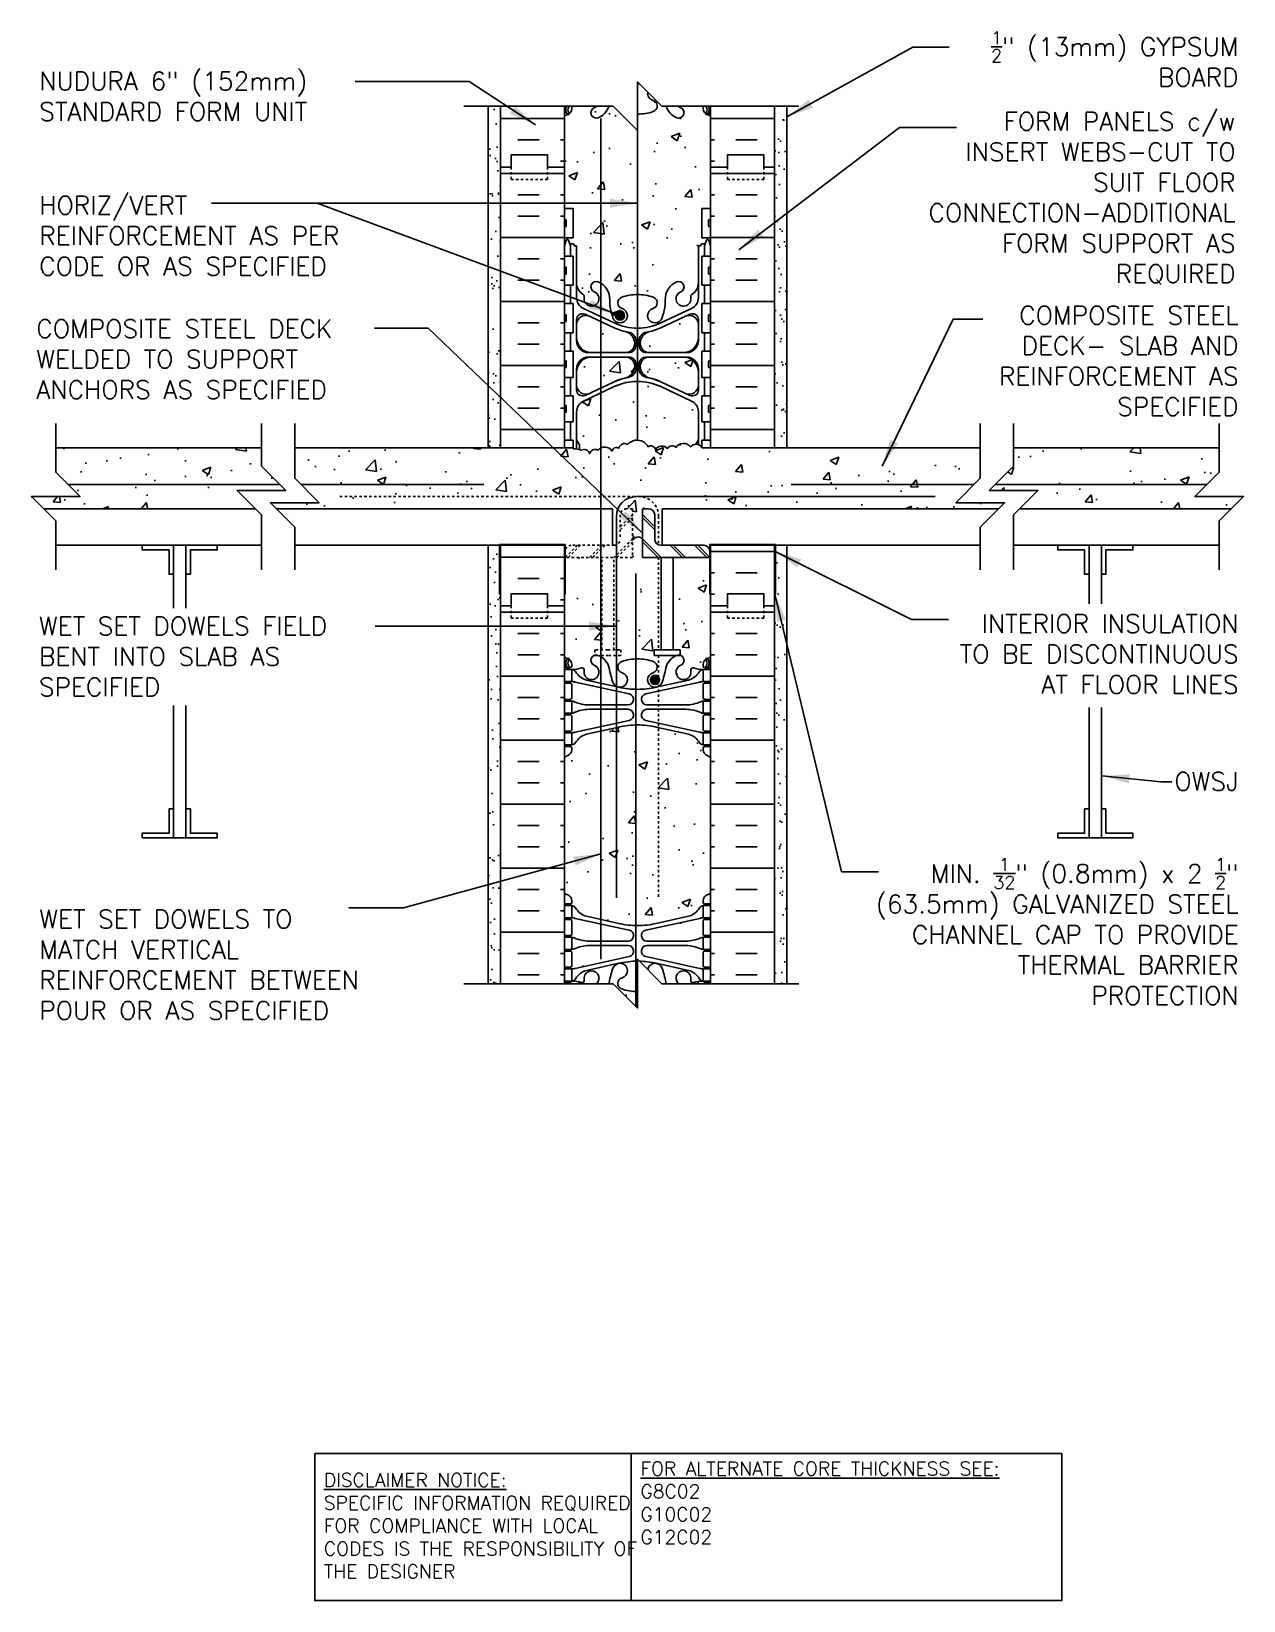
# Model space of a CAD drawing. Header units: inches. Extents: x 91.8 to 141.5, y 83.7 to 148.1.
import ezdxf

# ---------------------------------------------------------------- set-up
doc = ezdxf.new("R2010")
doc.units = ezdxf.units.IN
doc.header["$LTSCALE"] = 0.5
doc.header["$MEASUREMENT"] = 0
doc.linetypes.add('DASHED2', pattern=[0.375, 0.25, -0.125])
doc.linetypes.add('HIDDEN2', pattern=[0.1875, 0.125, -0.0625])
for name, color, linetype in [('HATCH', 12, 'Continuous'), ('line25', 2, 'Continuous'), ('LINE3', 3, 'Continuous'), ('LINE50', 5, 'Continuous'), ('LINE9', 9, 'Continuous'), ('TEXT', 4, 'Continuous'), ('Web_Edge', 9, 'Continuous')]:
    doc.layers.add(name, color=color, linetype=linetype)
doc.styles.add('DIM', font='romans.shx', dxfattribs={"width": 0.7})
doc.styles.add('ROMANS', font='romans.shx', dxfattribs={"height": 0.75})
doc.styles.get("Standard").update_dxf_attribs({"font": 'romans.shx', "height": 0.75})
doc.linetypes.add('STEEL', pattern='A,0.5,-0.2,["X",Standard,S=0.1,R=0,X=-0.1,Y=-0.05],-0.1', length=0.8)
doc.dimstyles.new('ext_12', dxfattribs={"dimscale": 12, "dimtxt": 0.09375, "dimasz": 0.09375, "dimexe": 0.09375, "dimexo": 0.0625, "dimgap": 0.0625, "dimtad": 1, "dimdec": 1, "dimzin": 3, "dimdsep": 46, "dimlunit": 4, "dimtxsty": 'DIM', "dimcen": 0.09, "dimdle": 0.09375, "dimclrt": 4, "dimadec": 0, "dimazin": 0, "dimtfac": 1, "dimtdec": 1, "dimtmove": 2, "dimatfit": 3, "dimfxl": 1, "dimfrac": 2, "dimtolj": 1, "dimtzin": 0, "dimarcsym": 0})
pattern_1 = [(50, (-2.0487, -10.4764), (3.5863, -0.31376), [0.375, -4.125]), (355, (-2.0487, -10.4764), (-0.69376, 3.76096), [0.3, -3.3]), (100.4514, (-1.75, -10.5025), (2.89255, 3.4472), [0.3187, -3.50571]), (46.1842, (-2.0487, -9.4764), (5.3362, -0.8276), [0.5625, -6.1875]), (96.6356, (-1.604, -9.5454), (4.67331, 4.87059), [0.47805, -5.25856]), (351.1842, (-2.049, -9.4764), (4.67331, 4.8706), [0.45, -4.95]), (21, (-1.5487, -9.7264), (2.984535, -2.013094), [0.375, -4.125]), (326, (-1.5487, -9.7264), (1.21658, 3.62575), [0.3, -3.3]), (71.4514, (-1.3, -9.894), (4.20111, 1.61265), [0.3187, -3.50571]), (37.5, (-2.0487, -10.4764), (0.060799, 1.664469), [0, -3.26, 0, -3.35, 0, -3.3125]), (7.5, (-2.0487, -10.4764), (1.315348, 1.972059), [0, -1.91, 0, -3.185, 0, -1.2625]), (327.5, (-3.1637, -10.4764), (2.669112, -0.112774), [0, -1.25, 0, -3.9, 0, -5.175]), (317.5, (-3.6637, -10.4764), (2.91593, 0.500525), [0, -1.625, 0, -2.59, 0, -3.675])]
pattern_2 = [(37.5, (-2.0487, -10.4764), (-0.0314967, 0.963412), [0, -0.76, 0, -0.85, 0, -0.8125]), (7.5, (-2.0487, -10.4764), (0.884888, 1.411073), [0, -0.41, 0, -0.685, 0, -0.2625]), (327.5, (-2.6637, -10.4764), (1.557071, 0.0028295), [0, -0.25, 0, -0.9, 0, -1.175]), (317.5, (-2.6637, -10.4764), (1.503063, 0.438838), [0, -0.125, 0, -0.59, 0, -0.675])]

msp = doc.modelspace()

# ---------------------------------------------------------------- texts
at = {"layer": 'TEXT', "char_height": 0.75, "style": 'ROMANS'}
for s, insert, width, attachment_point in [('\\A1;{\\H0.7x;\\S1/2;}" (13mm) GYPSUM BOARD', (141.316, 146.978), 12.19083, 6), ('NUDURA 6" (152mm) STANDARD FORM UNIT', (92.113, 145.442), 14.63878, 4), ('FORM PANELS c/w INSERT WEBS-CUT TO SUIT FLOOR CONNECTION-ADDITIONAL FORM SUPPORT AS REQUIRED', (141.193, 141.256), 14.34197, 6), ('HORIZ/VERT REINFORCEMENT AS PER CODE OR AS SPECIFIED', (92.113, 139.724), 14.5082, 4), ('\\A1;COMPOSITE STEEL DECK- SLAB AND REINFORCEMENT AS SPECIFIED', (141.316, 134.587), 13.90931, 6), ('\\A1;COMPOSITE STEEL DECK WELDED TO SUPPORT ANCHORS AS SPECIFIED', (91.991, 134.659), 13.90931, 4), ('WET SET DOWELS FIELD BENT INTO SLAB AS SPECIFIED', (92.099, 124.086), 13.80847, 1), ('\\A1;INTERIOR INSULATION TO BE DISCONTINUOUS AT FLOOR LINES', (141.316, 122.561), 13.00001, 6), ('\\A1;OWSJ', (141.316, 117.335), 12.22718, 6), ('\\A1;MIN. {\\H0.7x;\\S1/32;}" (0.8mm) x 2 {\\H0.7x;\\S1/2;}" (63.5mm) GALVANIZED STEEL CHANNEL CAP TO PROVIDE THERMAL BARRIER PROTECTION  ', (141.316, 111.18), 16.71576, 6), ('WET SET DOWELS TO MATCH VERTICAL REINFORCEMENT BETWEEN POUR OR AS SPECIFIED', (92.113, 109.811), 14.34197, 4)]:
    msp.add_mtext(s, dxfattribs=dict(at, insert=insert, width=width, attachment_point=attachment_point))
at = {"layer": 'TEXT', "char_height": 0.5625, "attachment_point": 4}
for s, insert, width in [('{\\LDISCLAIMER NOTICE:}\\PSPECIFIC INFORMATION REQUIRED FOR COMPLIANCE WITH LOCAL CODES IS THE RESPONSIBILITY OF THE DESIGNER', (103.783, 86.797), 14.00235), ('{\\LFOR ALTERNATE CORE THICKNESS SEE:\\P}G8C02\\PG10C02\\PG12C02', (116.775, 87.737), 23.33295)]:
    msp.add_mtext(s, dxfattribs=dict(at, insert=insert, width=width))

# ---------------------------------------------------------------- hatches: boundary and pattern name
at = {"layer": 'HATCH'}
h = msp.add_hatch(dxfattribs=at)
h.set_pattern_fill('AR-CONC', color=256, scale=0.5)
h.paths.add_polyline_path([(117.422, 119.565, 0.057795), (116.653, 119.654, 0.057795), (115.885, 119.565), (114.563, 119.274, 0.196323), (114.114, 118.928, -0.188973), (113.958, 118.833), (113.853, 118.833), (113.853, 118.763), (113.901, 118.763, -0.414214), (113.963, 118.701), (113.963, 118.633, -0.317837), (113.797, 118.398, 0.082415), (113.653, 118.318), (113.653, 112.756, 0.082415), (113.797, 112.677, -0.317837), (113.963, 112.441), (113.963, 112.373, -0.414214), (113.901, 112.311), (113.853, 112.311), (113.853, 112.241), (113.958, 112.241, -0.188973), (114.114, 112.146, 0.196323), (114.563, 111.8), (115.885, 111.509, 0.057795), (116.653, 111.42, 0.057795), (117.422, 111.509), (118.743, 111.8, 0.196323), (119.193, 112.146, -0.188973), (119.348, 112.241), (119.453, 112.241), (119.453, 112.311), (119.406, 112.311, -0.414214), (119.343, 112.373), (119.343, 112.441, -0.317837), (119.51, 112.677, 0.082415), (119.653, 112.756), (119.653, 118.318, 0.082415), (119.51, 118.398, -0.317837), (119.343, 118.633), (119.343, 118.701, -0.414214), (119.406, 118.763), (119.453, 118.763), (119.453, 118.833), (119.348, 118.833, -0.188973), (119.193, 118.928, 0.196323), (118.743, 119.274)])
h.paths.add_polyline_path([(117.647, 109.702, 0.223253), (117.447, 109.867), (117.428, 109.871, 0.421243), (117.071, 109.62), (117.653, 109.037), (117.827, 109.037, -0.017704), (117.813, 109.088, 0.053157)])
h.paths.add_polyline_path([(115.879, 109.871), (115.86, 109.867, 0.223253), (115.659, 109.702, 0.053157), (115.494, 109.088, -0.017704), (115.48, 109.037), (115.653, 109.037), (116.653, 108.037), (116.653, 108.712, -0.082755), (116.005, 108.82, -0.735593), (116.018, 109.278, 0.955472)])
h.paths.add_polyline_path([(114.472, 109.189, -0.601435), (114.352, 109.084, 0.10046), (113.958, 109.141), (113.853, 109.141), (113.853, 109.071), (113.901, 109.071, -0.280582), (113.956, 109.037), (114.978, 109.037, 1.731684)])
h.paths.add_polyline_path([(117.521, 126.522), (116.858, 126.522), (116.858, 127.272, 0.520567), (116.504, 127.272, 0.071688), (116.449, 127.331), (116.449, 126.522), (115.685, 126.522), (115.685, 122.73), (115.963, 122.73), (115.963, 122.503), (115.435, 122.503), (115.166, 122.503), (115.055, 122.503, -0.24062), (115.494, 121.986, 0.053157), (115.659, 121.372, 1.553132), (116.018, 121.796, -0.735593), (116.005, 122.254, -0.082755), (116.653, 122.363, -0.082755), (117.302, 122.254, -0.735593), (117.289, 121.796, 1.125354), (117.521, 121.237), (117.521, 122.503), (117.344, 122.503), (117.344, 122.73), (117.521, 122.73)])
h.paths.add_polyline_path([(119.653, 125.022), (119.622, 125.022), (119.622, 126.522), (118.122, 126.522), (118.122, 122.73), (118.401, 122.73), (118.401, 122.515, -0.72044), (118.425, 122.098, 2.182095), (118.835, 121.886, -0.601435), (118.955, 121.99, 0.10046), (119.348, 121.933), (119.453, 121.933), (119.453, 122.003), (119.406, 122.003, -0.414214), (119.343, 122.066), (119.343, 122.133, -0.249069), (119.453, 122.34), (119.453, 122.382), (119.543, 122.382, 0.064398), (119.653, 122.448)])
h.paths.add_polyline_path([(115.185, 126.522), (113.685, 126.522), (113.685, 125.022), (113.653, 125.022), (113.653, 124.537), (113.653, 122.448, 0.064398), (113.763, 122.382), (113.853, 122.382), (113.853, 122.34, -0.249069), (113.963, 122.133), (113.963, 122.066, -0.414214), (113.901, 122.003), (113.853, 122.003), (113.853, 121.933), (113.958, 121.933, 0.10046), (114.352, 121.99, -0.601435), (114.472, 121.886, 2.182095), (114.882, 122.098, -0.72044), (114.906, 122.515), (114.906, 122.73), (115.185, 122.73)])
h.paths.add_polyline_path([(118.252, 122.503), (118.141, 122.503), (117.872, 122.503), (117.521, 122.503), (117.521, 121.237, 0.155679), (117.647, 121.372, 0.053157), (117.813, 121.986, -0.24062)])
h.paths.add_polyline_path([(130.716, 129.772), (130.716, 131.022), (119.288, 131.022), (119.288, 131.037, 0.513851), (118.828, 131.059, 0.520567), (118.229, 131.038, 0.520567), (117.884, 130.989, 0.520567), (117.394, 130.946, 0.520567), (117.09, 131.067, 0.132818), (116.904, 131.262, 0.362673), (116.25, 131.162, 0.520567), (115.888, 131.006, 0.520567), (115.607, 130.885, 0.520567), (115.034, 130.925, 0.520567), (114.692, 130.778, 0.520567), (114.333, 130.921, 0.135519), (114.018, 130.98), (114.018, 131.022), (102.591, 131.022), (102.591, 129.772), (103.591, 128.772), (101.591, 128.772), (101.841, 128.522), (115.634, 128.522), (115.634, 127.022), (115.699, 127.022, 0.414214), (115.949, 127.272), (115.949, 128.272, -0.414214), (116.199, 128.522), (116.449, 128.522), (116.449, 127.331, -0.071688), (116.504, 127.272, -0.520567), (116.858, 127.272), (116.858, 128.522), (117.108, 128.522, -0.414214), (117.358, 128.272), (117.358, 127.272, 0.414214), (117.608, 127.022), (117.672, 127.022), (117.672, 128.522), (131.466, 128.522), (131.716, 128.772), (129.716, 128.772)])
h.paths.add_polyline_path([(141.519, 129.022), (139.519, 129.022), (140.019, 129.522), (131.329, 129.519), (131.081, 129.272), (133.081, 129.272), (132.331, 128.522), (141.019, 128.522)])
h.paths.add_polyline_path([(140.519, 131.022), (132.081, 131.022), (132.081, 130.272), (131.329, 129.519), (140.019, 129.522), (140.519, 130.022)])
h.paths.add_polyline_path([(101.226, 130.272), (101.226, 131.022), (92.788, 131.022), (92.788, 130.022), (93.288, 129.522), (101.978, 129.519)])
h.paths.add_polyline_path([(100.226, 129.272), (102.226, 129.272), (101.978, 129.519), (93.288, 129.522), (93.788, 129.022), (91.788, 129.022), (92.288, 128.522), (100.976, 128.522)])
h.paths.add_polyline_path([(119.153, 132.49, 0.291097), (118.865, 132.943), (117.607, 133.532, 0.093369), (116.8, 133.739, 0.016332), (116.653, 133.744, 0.109869), (115.7, 133.532), (114.441, 132.943, 0.291097), (114.153, 132.49), (114.153, 131.349), (114.273, 131.149), (114.273, 131.037), (114.273, 130.946, -0.026985), (114.333, 130.921, -0.520567), (114.692, 130.778, -0.520567), (115.034, 130.925, -0.520567), (115.607, 130.885, -0.520567), (115.888, 131.006, -0.520567), (116.25, 131.162, -0.362673), (116.904, 131.262, -0.132818), (117.09, 131.067, -0.520567), (117.394, 130.946, -0.520567), (117.884, 130.989, -0.520567), (118.229, 131.038, -0.520567), (118.828, 131.059, -0.223247), (119.044, 131.167), (119.153, 131.349)])
h.paths.add_polyline_path([(116.538, 134.374, 0.413582), (116.163, 134.748), (114.778, 134.748, 0.414214), (114.153, 134.123), (114.153, 133.597, 0.549071), (114.687, 133.257), (115.7, 133.731, -0.053094), (116.15, 133.886, 0.350119)])
h.paths.add_polyline_path([(116.15, 135.791, -0.053094), (115.7, 135.946), (114.687, 136.42, 0.549071), (114.153, 136.08), (114.153, 135.553, 0.414214), (114.778, 134.928), (116.163, 134.928, 0.085652), (116.289, 134.95, 0.316711), (116.538, 135.302, 0.350119)])
h.paths.add_polyline_path([(119.153, 135.553), (119.153, 136.08, 0.549071), (118.619, 136.42), (117.607, 135.946, -0.053094), (117.157, 135.791, 0.350119), (116.768, 135.302, 0.413582), (117.143, 134.928), (118.528, 134.928, 0.414214)])
h.paths.add_polyline_path([(119.153, 134.123, 0.414214), (118.528, 134.748), (117.143, 134.748, 0.413582), (116.768, 134.374, 0.350119), (117.157, 133.886, -0.053094), (117.607, 133.731), (118.619, 133.257, 0.549071), (119.153, 133.597)])
h.paths.add_polyline_path([(119.153, 139.308), (119.253, 139.308), (119.253, 139.338, -0.414214), (119.303, 139.388), (119.43, 139.388), (119.478, 139.538, -0.6), (119.578, 139.538), (119.653, 139.308), (119.653, 139.642), (119.288, 139.642), (119.288, 140.842), (119.653, 140.842), (119.653, 142.537), (119.653, 145.037), (117.653, 145.037), (116.653, 146.037), (116.653, 144.037), (115.653, 145.037), (113.653, 145.037), (113.653, 142.537), (113.653, 140.842), (114.018, 140.842), (114.018, 139.642), (113.653, 139.642), (113.653, 139.308), (113.728, 139.538, -0.6), (113.828, 139.538), (113.877, 139.388), (114.003, 139.388, -0.414214), (114.053, 139.338), (114.053, 139.308), (114.153, 139.308), (114.153, 137.793, 0.258958), (114.413, 137.326, -0.31131), (114.469, 137.196, 2.127293), (114.882, 137.42, -1), (115.045, 137.829, -0.325306), (115.512, 137.087, 0.10488), (115.684, 136.275, 1.422913), (116.018, 136.742, -0.735593), (116.005, 137.2, -0.082755), (116.653, 137.308, -0.082755), (117.302, 137.2, -0.735593), (117.289, 136.742, 1.422913), (117.623, 136.275, 0.10488), (117.795, 137.087, -0.325306), (118.262, 137.829, -1), (118.425, 137.42, 2.127293), (118.838, 137.196, -0.31131), (118.894, 137.326, 0.258958), (119.153, 137.793)])
h.paths.add_polyline_path([(113.853, 144.692), (113.763, 144.692, -0.017922), (113.797, 144.705, 0.063723), (113.853, 144.734)], flags=16)
h.paths.add_polyline_path([(119.453, 144.692), (119.453, 144.734, 0.063723), (119.51, 144.705, -0.017922), (119.543, 144.692)], flags=16)
h = msp.add_hatch(dxfattribs=at)
h.set_pattern_fill('AR-SAND', color=256, scale=0.5, style=0)
h.paths.add_polyline_path([(111.028, 142.537), (111.028, 145.037), (110.528, 145.037), (110.528, 131.022), (111.028, 131.022)])
h = msp.add_hatch(dxfattribs=at)
h.set_pattern_fill('INSUL', color=256, scale=7, style=0)
h.set_pattern_definition([(0, (-2812.5082, -254.4725), (0, 2.625), []), (0, (-2812.5082, -253.5975), (0, 2.625), [0.875, -0.875]), (0, (-2812.5082, -252.7225), (0, 2.625), [0.875, -0.875])])
h.paths.add_polyline_path([(113.653, 145.037), (111.028, 145.037), (111.028, 142.537), (111.466, 142.537), (111.466, 143.037), (112.966, 143.037), (112.966, 142.537), (113.653, 142.537)])
h = msp.add_hatch(dxfattribs=at)
h.set_pattern_fill('AR-CONC', color=256, scale=0.5, style=0)
h.paths.add_polyline_path([(117.22, 144.67), (116.736, 144.896, 0.549071), (116.202, 144.556), (116.202, 144.03, 0.414214), (116.827, 143.405), (117.22, 143.405)])
h = msp.add_hatch(dxfattribs=at)
h.set_pattern_fill('INSUL', color=256, scale=7, style=0)
h.set_pattern_definition([(180, (3045.815, -254.4725), (0, 2.625), []), (180, (3045.815, -253.5975), (0, 2.625), [0.875, -0.875]), (180, (3045.815, -252.7225), (0, 2.625), [0.875, -0.875])])
h.paths.add_polyline_path([(122.278, 145.037), (119.653, 145.037), (119.653, 142.537), (120.341, 142.537), (120.341, 143.037), (121.841, 143.037), (121.841, 142.537), (122.278, 142.537)])
h = msp.add_hatch(dxfattribs=at)
h.set_pattern_fill('AR-SAND', color=256, scale=0.5, style=0)
h.set_pattern_definition(pattern_2)
h.paths.add_polyline_path([(122.778, 135.712), (122.278, 135.528), (122.278, 131.022), (122.778, 131.037)])
h.paths.add_polyline_path([(122.778, 145.037), (122.278, 145.037), (122.278, 136.037), (122.278, 135.528), (122.778, 135.712)])
h = msp.add_hatch(dxfattribs=at)
h.set_pattern_fill('INSUL', color=256, scale=7, style=0)
h.set_pattern_definition([(0, (-2812.5082, -272.4725), (0, 2.625), []), (0, (-2812.5082, -271.5975), (0, 2.625), [0.875, -0.875]), (0, (-2812.5082, -270.7225), (0, 2.625), [0.875, -0.875])])
h.paths.add_polyline_path([(111.028, 131.022), (113.653, 131.022), (113.653, 142.537), (112.966, 142.537), (112.966, 143.037), (111.466, 143.037), (111.466, 142.537), (111.028, 142.537)])
h.paths.add_polyline_path([(113.653, 127.022), (111.028, 127.022), (111.028, 124.537), (111.466, 124.537), (111.466, 125.037), (112.966, 125.037), (112.966, 124.537), (113.653, 124.537)])
h = msp.add_hatch(dxfattribs=at)
h.set_pattern_fill('INSUL', color=256, scale=7, style=0)
h.set_pattern_definition([(180, (3045.815, -272.4725), (0, 2.625), []), (180, (3045.815, -271.5975), (0, 2.625), [0.875, -0.875]), (180, (3045.815, -270.7225), (0, 2.625), [0.875, -0.875])])
h.paths.add_polyline_path([(119.653, 131.022), (122.278, 131.022), (122.278, 142.537), (121.841, 142.537), (121.841, 143.037), (120.341, 143.037), (120.341, 142.537), (119.653, 142.537)])
h = msp.add_hatch(dxfattribs=at)
h.set_pattern_fill('AR-SAND', color=256, scale=0.5, style=0)
h.paths.add_polyline_path([(111.028, 124.537), (111.028, 125.022), (110.997, 125.022), (110.997, 127.022), (110.528, 127.022), (110.528, 109.037), (111.028, 109.037)])
h = msp.add_hatch(dxfattribs=at)
h.set_pattern_fill('INSUL', color=256, scale=7, style=0)
h.set_pattern_definition([(180, (3045.815, -272.2349), (0, 2.625), []), (180, (3045.815, -271.3599), (0, 2.625), [0.875, -0.875]), (180, (3045.815, -270.4849), (0, 2.625), [0.875, -0.875])])
h.paths.add_polyline_path([(122.278, 127.035), (119.653, 127.035), (119.653, 124.775), (120.341, 124.775), (120.341, 125.275), (121.841, 125.275), (121.841, 124.775), (122.278, 124.775)])
h = msp.add_hatch(dxfattribs=at)
h.set_pattern_fill('AR-SAND', color=256, scale=0.5, style=0)
h.set_pattern_definition(pattern_2)
h.paths.add_polyline_path([(122.778, 127.022), (122.278, 127.022), (122.278, 118.037), (122.278, 109.037), (122.778, 109.037)])
h = msp.add_hatch(dxfattribs=at)
h.set_pattern_fill('INSUL', color=256, scale=7, style=0)
h.set_pattern_definition([(0, (-2812.5082, -290.4725), (0, 2.625), []), (0, (-2812.5082, -289.5975), (0, 2.625), [0.875, -0.875]), (0, (-2812.5082, -288.7225), (0, 2.625), [0.875, -0.875])])
h.paths.add_polyline_path([(111.028, 109.037), (113.653, 109.037), (113.653, 124.537), (112.966, 124.537), (112.966, 125.037), (111.466, 125.037), (111.466, 124.537), (111.028, 124.537)])
h = msp.add_hatch(dxfattribs=at)
h.set_pattern_fill('INSUL', color=256, scale=7, style=0)
h.set_pattern_definition([(180, (3045.815, -290.4725), (0, 2.625), []), (180, (3045.815, -289.5975), (0, 2.625), [0.875, -0.875]), (180, (3045.815, -288.7225), (0, 2.625), [0.875, -0.875])])
h.paths.add_polyline_path([(119.653, 109.037), (122.278, 109.037), (122.278, 124.537), (121.841, 124.537), (121.841, 125.037), (120.341, 125.037), (120.341, 124.537), (119.653, 124.537)])
h = msp.add_hatch(dxfattribs=at)
h.set_pattern_fill('AR-CONC', color=256, scale=0.5, style=0)
h.set_pattern_definition(pattern_1)
h.paths.add_polyline_path([(118.639, 110.781, 0.097844), (119.245, 110.913, -0.134256), (119.357, 110.941), (119.453, 110.941), (119.453, 111.011), (119.406, 111.011, -0.414214), (119.343, 111.073), (119.343, 111.608, -0.414214), (119.406, 111.671), (119.453, 111.671), (119.453, 111.741), (119.348, 111.741, 0.036537), (119.204, 111.717), (117.955, 111.445), (117.955, 110.781)])
h = msp.add_hatch(dxfattribs=at)
h.set_pattern_fill('AR-CONC', color=256, scale=0.5, style=0)
h.set_pattern_definition(pattern_1)
h.paths.add_polyline_path([(114.668, 110.601, 0.097844), (114.062, 110.469, -0.134256), (113.95, 110.441), (113.853, 110.441), (113.853, 110.371), (113.901, 110.371, -0.414214), (113.963, 110.308), (113.963, 109.773, -0.414214), (113.901, 109.711), (113.853, 109.711), (113.853, 109.641), (113.958, 109.641, 0.036537), (114.102, 109.665), (116.314, 110.146, 0.897292), (116.264, 110.601)])
h = msp.add_hatch(dxfattribs=at)
h.set_pattern_fill('AR-CONC', color=256, scale=0.5, style=0)
h.set_pattern_definition(pattern_1)
h.paths.add_polyline_path([(114.978, 109.037, 1.731684), (114.472, 109.189, -0.601435), (114.352, 109.084, 0.10046), (113.958, 109.141), (113.853, 109.141), (113.853, 109.071), (113.901, 109.071, -0.280582), (113.956, 109.037)])
h = msp.add_hatch(dxfattribs=at)
h.set_pattern_fill('AR-CONC', color=256, scale=0.5, style=0)
h.set_pattern_definition(pattern_1)
h.paths.add_polyline_path([(119.35, 109.037, -0.280582), (119.406, 109.071), (119.453, 109.071), (119.453, 109.141), (119.348, 109.141, 0.10046), (118.955, 109.084, -0.601435), (118.835, 109.189, 1.731684), (118.329, 109.037)])
at = {"layer": 'LINE3'}
for points in [[(115.747, 136.449, 1), (116.122, 136.449, 1)], [(117.559, 121.503, 1), (117.184, 121.503, 1)]]:
    msp.add_hatch(color=256, dxfattribs=at).paths.add_polyline_path(points)

# ---------------------------------------------------------------- linework, layer by layer
at = {"layer": 'HATCH', "linetype": 'HIDDEN2'}
for p, q in [((104.444, 129.022), (116.708, 129.022)), ((116.449, 128.286), (115.949, 127.786)), ((115.949, 128.272), (115.949, 127.272)), ((116.449, 128.161), (115.949, 127.661)), ((116.449, 128.522), (116.199, 128.522)), ((116.449, 128.522), (116.449, 126.522)), ((117.521, 128.209), (117.521, 127.038)), ((114.185, 127.022), (113.685, 126.522)), ((114.31, 127.022), (113.81, 126.522)), ((115.699, 127.022), (113.935, 127.022)), ((115.185, 127.022), (114.685, 126.522)), ((115.31, 127.022), (114.81, 126.522)), ((116.449, 127.286), (115.685, 126.522)), ((116.449, 127.161), (115.81, 126.522)), ((113.685, 126.522), (113.685, 126.772)), ((116.449, 126.522), (113.685, 126.522)), ((115.185, 122.73), (115.185, 126.522)), ((115.685, 122.73), (115.685, 126.522)), ((117.521, 126.522), (117.521, 122.73)), ((117.521, 122.503), (117.521, 112.563))]:
    msp.add_line(p, q, dxfattribs=at)
at = {"layer": 'HATCH'}
for p, q in [((116.858, 128.286), (117.358, 127.786)), ((116.858, 128.161), (117.358, 127.661)), ((116.858, 127.286), (117.622, 126.522)), ((116.858, 127.161), (117.497, 126.522)), ((117.997, 127.022), (118.497, 126.522)), ((118.122, 127.022), (118.622, 126.522)), ((118.997, 127.022), (119.497, 126.522)), ((119.122, 127.022), (119.622, 126.522))]:
    msp.add_line(p, q, dxfattribs=at)
for points in [[(116.904, 131.262, 0.362673), (116.25, 131.162, 0.520567), (115.888, 131.006, 0.520567), (115.607, 130.885, 0.520567), (115.034, 130.925, 0.520567), (114.692, 130.778, 0.520567), (114.333, 130.921, 0.135519), (114.018, 130.98, 0.104331)], [(119.288, 131.037, 0.513851), (118.828, 131.059, 0.520567), (118.229, 131.038, 0.520567), (117.884, 130.989, 0.520567), (117.394, 130.946, 0.520567), (117.09, 131.067, 0.132818), (116.904, 131.262, 0.132818)], [(116.858, 127.272, 0.520567), (116.504, 127.272, 0.071688), (116.449, 127.331, 0.071688)]]:
    msp.add_lwpolyline(points, format="xyb", dxfattribs=at)
at = {"layer": 'HATCH', "linetype": 'HIDDEN2'}
for points in [[(115.435, 122.73), (114.906, 122.73), (114.906, 122.503), (115.166, 122.503)], [(115.166, 122.503), (115.435, 122.503)], [(115.435, 122.73), (115.963, 122.73), (115.963, 122.503), (115.435, 122.503)]]:
    msp.add_lwpolyline(points, dxfattribs=at)
for centre, radius, start, end in [((116.708, 128.209), 0.812, 0, 90), ((116.199, 128.272), 0.25, 90, 180), ((113.935, 126.772), 0.25, 90, 180), ((115.699, 127.272), 0.25, 270, 0)]:
    msp.add_arc(centre, radius, start, end, dxfattribs=at)
at = {"layer": 'line25'}
for p, q in [((113.653, 145.037), (113.653, 142.537)), ((119.653, 145.037), (119.653, 142.537)), ((113.653, 142.537), (113.653, 131.022)), ((119.653, 142.537), (119.653, 131.037)), ((119.653, 142.537), (119.653, 131.022)), ((113.653, 140.842), (114.018, 140.842)), ((114.018, 139.642), (114.018, 140.842)), ((119.653, 140.842), (119.288, 140.842)), ((119.288, 139.642), (119.288, 140.842)), ((113.653, 139.642), (114.018, 139.642)), ((119.653, 139.642), (119.288, 139.642)), ((113.653, 138.892), (114.018, 138.892)), ((114.018, 137.692), (114.018, 138.892)), ((119.288, 137.692), (119.288, 138.892)), ((119.653, 138.892), (119.288, 138.892)), ((113.653, 137.692), (114.018, 137.692)), ((119.653, 137.692), (119.288, 137.692)), ((113.653, 136.942), (114.018, 136.942)), ((114.018, 135.742), (114.018, 136.942)), ((119.653, 136.942), (119.288, 136.942)), ((119.288, 135.742), (119.288, 136.942)), ((113.653, 135.742), (114.018, 135.742)), ((119.653, 135.742), (119.288, 135.742)), ((113.653, 134.992), (114.018, 134.992)), ((114.018, 134.992), (114.018, 133.912)), ((119.653, 134.992), (119.288, 134.992)), ((119.288, 134.992), (119.288, 133.912)), ((113.653, 133.912), (114.018, 133.912)), ((119.653, 133.912), (119.288, 133.912)), ((113.653, 133.162), (114.018, 133.162)), ((114.018, 132.082), (114.018, 133.162)), ((119.653, 133.162), (119.288, 133.162)), ((119.288, 132.082), (119.288, 133.162)), ((113.653, 132.082), (114.018, 132.082)), ((119.653, 132.082), (119.288, 132.082)), ((101.226, 131.022), (92.788, 131.022)), ((114.018, 131.022), (102.591, 131.022)), ((113.653, 131.332), (114.018, 131.332)), ((114.018, 131.332), (114.018, 130.98)), ((119.653, 131.332), (119.288, 131.332)), ((119.288, 131.332), (119.288, 131.022)), ((119.288, 131.022), (130.716, 131.022)), ((132.081, 131.022), (140.519, 131.022)), ((116.858, 128.522), (116.858, 126.522)), ((116.858, 128.522), (117.108, 128.522)), ((117.358, 128.272), (117.358, 127.272)), ((110.997, 125.022), (110.997, 127.053)), ((110.997, 127.053), (113.685, 127.053)), ((111.028, 127.022), (113.653, 127.022)), ((111.028, 127.022), (111.028, 125.022)), ((113.653, 127.022), (113.653, 124.537)), ((113.653, 127.022), (113.653, 125.022)), ((113.685, 125.022), (113.685, 127.053)), ((117.608, 127.022), (119.372, 127.022)), ((122.31, 127.053), (119.622, 127.053)), ((119.622, 125.022), (119.622, 127.053)), ((122.278, 127.022), (119.653, 127.022)), ((119.653, 127.022), (119.653, 125.022)), ((122.278, 127.022), (122.278, 125.022)), ((122.31, 125.022), (122.31, 127.053)), ((116.858, 126.522), (119.622, 126.522)), ((117.622, 122.73), (117.622, 126.522)), ((118.122, 122.73), (118.122, 126.522)), ((119.622, 126.522), (119.622, 126.772)), ((119.653, 126.784), (119.653, 109.037)), ((111.028, 125.022), (110.997, 125.022)), ((113.653, 125.022), (113.685, 125.022)), ((119.653, 125.022), (119.622, 125.022)), ((122.278, 125.022), (122.31, 125.022)), ((113.653, 124.537), (113.653, 109.037)), ((119.653, 118.037), (119.653, 124.256))]:
    msp.add_line(p, q, dxfattribs=at)
at = {"layer": 'line25', "color": 192}
for p, q in [((101.226, 127.022), (92.788, 127.022)), ((112.216, 127.022), (102.591, 127.022)), ((121.091, 127.022), (130.716, 127.022)), ((132.081, 127.022), (140.519, 127.022))]:
    msp.add_line(p, q, dxfattribs=at)
at = {"layer": 'line25'}
for points in [[(117.872, 122.73), (117.344, 122.73), (117.344, 122.503), (117.872, 122.503)], [(117.872, 122.73), (118.401, 122.73), (118.401, 122.503), (118.141, 122.503)], [(118.141, 122.503), (117.872, 122.503)]]:
    msp.add_lwpolyline(points, dxfattribs=at)
for centre, start, end in [((117.108, 128.272), 0, 90), ((117.608, 127.272), 180, 270), ((119.372, 126.772), 0, 90)]:
    msp.add_arc(centre, 0.25, start, end, dxfattribs=at)
at = {"layer": 'LINE3'}
for p, q in [((115.153, 144.537), (115.153, 110.037)), ((116.653, 144.037), (116.653, 131.336)), ((128.863, 129.022), (116.599, 129.022)), ((115.786, 128.209), (115.786, 112.563)), ((116.584, 125.864), (116.585, 108.105))]:
    msp.add_line(p, q, dxfattribs=at)
for centre in [(115.935, 136.449), (117.372, 121.503)]:
    msp.add_circle(centre, 0.188, dxfattribs=at)
msp.add_arc((116.599, 128.209), 0.812, 90, 180, dxfattribs=at)
at = {"layer": 'LINE50'}
for p, q in [((111.028, 142.537), (111.028, 145.037)), ((122.278, 142.537), (122.278, 145.037)), ((111.028, 131.022), (111.028, 142.537)), ((122.278, 131.022), (122.278, 142.537)), ((111.028, 124.537), (111.028, 127.022)), ((122.278, 118.037), (122.278, 127.022)), ((111.028, 109.037), (111.028, 124.537)), ((122.278, 109.037), (122.278, 124.537))]:
    msp.add_line(p, q, dxfattribs=at)
for points in [[(111.028, 142.537), (111.466, 142.537), (111.466, 143.037), (112.966, 143.037), (112.966, 142.537), (113.653, 142.537)], [(113.653, 142.537), (112.966, 142.537), (112.966, 143.037), (111.466, 143.037), (111.466, 142.537), (111.028, 142.537)], [(122.278, 142.537), (121.841, 142.537), (121.841, 143.037), (120.341, 143.037), (120.341, 142.537), (119.653, 142.537)], [(119.653, 142.537), (120.341, 142.537), (120.341, 143.037), (121.841, 143.037), (121.841, 142.537), (122.278, 142.537)], [(111.028, 124.537), (111.466, 124.537), (111.466, 125.037), (112.966, 125.037), (112.966, 124.537), (113.653, 124.537)], [(113.653, 124.537), (112.966, 124.537), (112.966, 125.037), (111.466, 125.037), (111.466, 124.537), (111.028, 124.537)], [(121.091, 125.037), (120.341, 125.037), (120.341, 124.537), (119.653, 124.537)], [(119.653, 124.537), (120.341, 124.537), (120.341, 125.037), (121.841, 125.037), (121.841, 124.537), (122.278, 124.537)], [(122.278, 124.537), (121.841, 124.537), (121.841, 124.799)]]:
    msp.add_lwpolyline(points, dxfattribs=at)
at = {"layer": 'LINE9'}
for p, q in [((110.528, 131.022), (110.528, 145.037)), ((122.778, 145.037), (122.778, 131.037)), ((113.693, 140.392), (113.693, 140.392)), ((119.613, 140.392), (119.613, 140.392)), ((113.653, 140.352), (113.653, 140.132)), ((113.653, 140.297), (113.653, 140.297)), ((113.653, 140.187), (113.653, 140.187)), ((113.693, 140.092), (113.693, 140.092)), ((113.733, 140.352), (113.733, 140.132)), ((119.573, 140.352), (119.573, 140.132)), ((119.573, 140.297), (119.573, 140.297)), ((119.573, 140.187), (119.573, 140.187)), ((119.613, 140.092), (119.613, 140.092)), ((119.653, 140.352), (119.653, 140.132)), ((113.653, 139.308), (113.728, 139.538)), ((113.903, 139.308), (113.828, 139.538)), ((113.877, 139.388), (114.003, 139.388)), ((113.903, 139.308), (113.903, 138.892)), ((114.053, 139.338), (114.053, 139.308)), ((114.053, 139.338), (114.053, 139.338)), ((114.053, 139.308), (114.153, 139.308)), ((114.153, 137.186), (114.153, 139.308)), ((119.253, 139.308), (119.153, 139.308)), ((119.153, 137.186), (119.153, 139.308)), ((119.253, 139.338), (119.253, 139.308)), ((119.253, 139.338), (119.253, 139.338)), ((119.43, 139.388), (119.303, 139.388)), ((119.403, 139.308), (119.478, 139.538)), ((119.403, 139.308), (119.403, 138.892)), ((119.653, 139.308), (119.578, 139.538)), ((113.693, 138.442), (113.693, 138.442)), ((119.613, 138.442), (119.613, 138.442)), ((113.653, 138.402), (113.653, 138.182)), ((113.653, 138.347), (113.653, 138.347)), ((113.653, 138.237), (113.653, 138.237)), ((113.693, 138.142), (113.693, 138.142)), ((113.733, 138.402), (113.733, 138.182)), ((119.573, 138.402), (119.573, 138.182)), ((119.573, 138.347), (119.573, 138.347)), ((119.573, 138.237), (119.573, 138.237)), ((119.613, 138.142), (119.613, 138.142)), ((119.653, 138.402), (119.653, 138.182)), ((115.7, 136.145), (114.441, 136.733)), ((115.7, 136.145), (114.441, 136.733)), ((115.7, 135.946), (114.509, 136.503)), ((115.7, 135.946), (114.509, 136.503)), ((117.607, 136.145), (118.865, 136.733)), ((117.607, 136.145), (118.865, 136.733)), ((117.607, 135.946), (118.797, 136.503)), ((117.607, 135.946), (118.797, 136.503)), ((113.653, 136.452), (113.653, 136.232)), ((113.653, 136.397), (113.653, 136.397)), ((113.653, 136.287), (113.653, 136.287)), ((113.693, 136.492), (113.693, 136.492)), ((113.693, 136.192), (113.693, 136.192)), ((113.733, 136.452), (113.733, 136.232)), ((114.153, 135.428), (114.153, 136.276)), ((119.153, 135.428), (119.153, 136.276)), ((119.573, 136.452), (119.573, 136.232)), ((119.573, 136.397), (119.573, 136.397)), ((119.573, 136.287), (119.573, 136.287)), ((119.613, 136.492), (119.613, 136.492)), ((119.613, 136.192), (119.613, 136.192)), ((119.653, 136.452), (119.653, 136.232)), ((116.538, 135.303), (116.538, 135.303)), ((116.593, 135.395), (116.593, 135.241)), ((116.713, 135.395), (116.713, 135.241)), ((116.768, 135.303), (116.768, 135.303)), ((113.653, 134.562), (113.653, 134.342)), ((113.693, 134.602), (113.693, 134.602)), ((113.733, 134.562), (113.733, 134.342)), ((114.653, 134.928), (116.281, 134.928)), ((114.653, 134.928), (116.163, 134.928)), ((114.653, 134.748), (116.281, 134.748)), ((114.653, 134.748), (116.163, 134.748)), ((118.653, 134.928), (117.026, 134.928)), ((118.653, 134.748), (117.026, 134.748)), ((118.653, 134.928), (117.143, 134.928)), ((118.653, 134.748), (117.143, 134.748)), ((119.573, 134.562), (119.573, 134.342)), ((119.613, 134.602), (119.613, 134.602)), ((119.653, 134.562), (119.653, 134.342)), ((113.653, 134.507), (113.653, 134.507)), ((113.653, 134.397), (113.653, 134.397)), ((113.693, 134.302), (113.693, 134.302)), ((114.153, 133.4), (114.153, 134.248)), ((116.593, 134.436), (116.593, 134.281)), ((116.713, 134.436), (116.713, 134.281)), ((119.153, 133.4), (119.153, 134.248)), ((119.573, 134.507), (119.573, 134.507)), ((119.573, 134.397), (119.573, 134.397)), ((119.613, 134.302), (119.613, 134.302)), ((115.7, 133.532), (114.441, 132.943)), ((115.7, 133.532), (114.441, 132.943)), ((115.7, 133.731), (114.509, 133.174)), ((115.7, 133.731), (114.509, 133.174)), ((117.607, 133.731), (118.797, 133.174)), ((117.607, 133.731), (118.797, 133.174)), ((117.607, 133.532), (118.865, 132.943)), ((117.607, 133.532), (118.865, 132.943)), ((113.653, 132.732), (113.653, 132.512)), ((113.653, 132.677), (113.653, 132.677)), ((113.693, 132.772), (113.693, 132.772)), ((113.733, 132.732), (113.733, 132.512)), ((119.573, 132.732), (119.573, 132.512)), ((119.573, 132.677), (119.573, 132.677)), ((119.613, 132.772), (119.613, 132.772)), ((119.653, 132.732), (119.653, 132.512)), ((113.653, 132.567), (113.653, 132.567)), ((113.693, 132.472), (113.693, 132.472)), ((114.153, 130.976), (114.153, 132.49)), ((119.153, 131.147), (119.153, 132.49)), ((119.573, 132.567), (119.573, 132.567)), ((119.613, 132.472), (119.613, 132.472)), ((114.273, 131.149), (114.153, 131.349)), ((119.044, 131.167), (119.153, 131.349)), ((114.273, 131.037), (114.273, 131.149)), ((114.273, 131.037), (114.273, 130.946)), ((100.976, 128.522), (92.288, 128.522)), ((115.634, 128.522), (101.841, 128.522)), ((115.634, 128.522), (115.634, 127.022)), ((117.672, 128.522), (131.466, 128.522)), ((117.672, 128.522), (117.672, 127.022)), ((132.331, 128.522), (141.019, 128.522)), ((97.622, 127.022), (97.622, 124.438)), ((98.122, 127.022), (98.122, 124.438)), ((110.528, 109.037), (110.528, 127.022)), ((122.778, 127.022), (122.778, 109.037)), ((135.185, 127.022), (135.185, 124.62)), ((135.685, 127.022), (135.685, 124.62)), ((97.622, 120.449), (97.622, 115.022)), ((98.122, 120.449), (98.122, 115.022)), ((135.185, 120.374), (135.185, 115.022)), ((135.685, 120.374), (135.685, 115.022))]:
    msp.add_line(p, q, dxfattribs=at)
at = {"layer": 'LINE9', "linetype": 'STEEL'}
for p, q in [((101.978, 129.519), (93.288, 129.522)), ((110.348, 129.517), (102.843, 129.519)), ((122.958, 129.517), (130.464, 129.519)), ((131.329, 129.519), (140.019, 129.522))]:
    msp.add_line(p, q, dxfattribs=at)
at = {"layer": 'LINE9'}
for points in [[(109.528, 145.037), (115.653, 145.037), (116.653, 144.037), (116.653, 146.037), (117.653, 145.037), (123.278, 145.037)], [(113.653, 138.892), (113.653, 139.308)], [(113.903, 138.892), (113.903, 139.158)], [(119.403, 138.892), (119.403, 139.308)], [(113.903, 136.942), (113.903, 137.692)], [(119.403, 136.942), (119.403, 137.692)], [(113.903, 134.992), (113.903, 135.742)], [(119.403, 134.992), (119.403, 135.742)], [(113.903, 133.162), (113.903, 133.912)], [(119.403, 133.162), (119.403, 133.912)], [(119.653, 133.912), (119.653, 131.037)], [(92.788, 126.022), (92.788, 128.022), (91.788, 129.022), (93.788, 129.022), (92.788, 130.022), (92.788, 132.022)], [(101.226, 126.022), (101.226, 128.272), (100.226, 129.272), (102.226, 129.272), (101.226, 130.272), (101.226, 132.022)], [(102.591, 126.022), (102.591, 127.772), (101.591, 128.772), (103.591, 128.772), (102.591, 129.772), (102.591, 132.022)], [(113.903, 131.332), (113.903, 132.082)], [(119.403, 131.332), (119.403, 132.082)], [(130.716, 126.022), (130.716, 127.772), (131.716, 128.772), (129.716, 128.772), (130.716, 129.772), (130.716, 132.022)], [(132.081, 126.022), (132.081, 128.272), (133.081, 129.272), (131.081, 129.272), (132.081, 130.272), (132.081, 132.022)], [(140.519, 126.022), (140.519, 128.022), (141.519, 129.022), (139.519, 129.022), (140.519, 130.022), (140.519, 132.022)], [(98.122, 125.834), (98.309, 125.834), (98.309, 126.834), (99.411, 126.834), (99.411, 127.022), (96.332, 127.022), (96.332, 126.834), (97.434, 126.834), (97.434, 125.834), (97.622, 125.834)], [(135.185, 125.834), (134.998, 125.834), (134.998, 126.834), (133.896, 126.834), (133.896, 127.022), (136.975, 127.022), (136.975, 126.834), (135.873, 126.834), (135.873, 125.834), (135.685, 125.834)], [(98.122, 116.209), (98.309, 116.209), (98.309, 115.209), (99.411, 115.209), (99.411, 115.022), (96.332, 115.022), (96.332, 115.209), (97.434, 115.209), (97.434, 116.209), (97.622, 116.209)], [(135.185, 116.209), (134.998, 116.209), (134.998, 115.209), (133.896, 115.209), (133.896, 115.022), (136.975, 115.022), (136.975, 115.209), (135.873, 115.209), (135.873, 116.209), (135.685, 116.209)], [(109.528, 109.037), (115.653, 109.037), (116.653, 108.037), (116.653, 110.037), (117.653, 109.037), (123.278, 109.037)]]:
    msp.add_lwpolyline(points, dxfattribs=at)
at = {"layer": 'LINE9', "linetype": 'DASHED2', "ltscale": 0.15}
for points in [[(112.966, 142.537), (112.966, 142.537), (112.966, 142.037), (111.466, 142.037), (111.466, 142.537), (111.466, 142.537)], [(112.966, 142.537), (112.966, 142.537), (112.966, 142.037), (111.466, 142.037), (111.466, 142.537), (111.466, 142.537)], [(120.341, 142.537), (120.341, 142.537), (120.341, 142.037), (121.841, 142.037), (121.841, 142.537), (121.841, 142.537)], [(120.341, 142.537), (120.341, 142.537), (120.341, 142.037), (121.841, 142.037), (121.841, 142.537), (121.841, 142.537)], [(112.966, 124.537), (112.966, 124.537), (112.966, 124.037), (111.466, 124.037), (111.466, 124.537), (111.466, 124.537)], [(112.966, 124.537), (112.966, 124.537), (112.966, 124.037), (111.466, 124.037), (111.466, 124.537), (111.466, 124.537)], [(120.341, 124.537), (120.341, 124.537), (120.341, 124.037), (121.841, 124.037), (121.841, 124.537), (121.841, 124.537)], [(120.341, 124.537), (120.341, 124.537), (120.341, 124.037), (121.841, 124.037), (121.841, 124.537), (121.841, 124.537)]]:
    msp.add_lwpolyline(points, dxfattribs=at)
at = {"layer": 'LINE9'}
for points in [[(115.512, 137.087, 0.325312), (115.045, 137.829)], [(117.795, 137.087, -0.325312), (118.262, 137.829)]]:
    msp.add_lwpolyline(points, format="xyb", dxfattribs=at)
for centre, radius, start, end in [((113.693, 140.352), 0.04, 90, 180), ((113.693, 140.352), 0.04, 0, 90), ((119.613, 140.352), 0.04, 90, 180), ((119.613, 140.352), 0.04, 0, 90), ((113.693, 140.132), 0.04, 180, 270), ((113.693, 140.132), 0.04, 270, 0), ((119.613, 140.132), 0.04, 180, 270), ((119.613, 140.132), 0.04, 270, 0), ((113.778, 139.512), 0.0567, 28.07249, 151.92751), ((114.003, 139.338), 0.05, 0, 90), ((119.303, 139.338), 0.05, 90, 180), ((119.528, 139.512), 0.0567, 28.07249, 151.92751), ((113.693, 138.402), 0.04, 90, 180), ((113.693, 138.402), 0.04, 0, 90), ((119.613, 138.402), 0.04, 90, 180), ((119.613, 138.402), 0.04, 0, 90), ((113.693, 138.182), 0.04, 180, 270), ((113.693, 138.182), 0.04, 270, 0), ((114.703, 137.793), 0.55, 180, 238.0732), ((114.963, 137.625), 0.22, 68.19625, 248.19625), ((118.343, 137.625), 0.22, 291.80375, 111.80375), ((118.603, 137.793), 0.55, 301.9268, 0), ((119.613, 138.182), 0.04, 180, 270), ((119.613, 138.182), 0.04, 270, 0), ((114.653, 137.186), 0.5, 180, 244.92041), ((114.346, 137.22), 0.125, 348.90556, 58.0732), ((114.768, 137.137), 0.305, 168.90556, 68.19625), ((116.083, 136.973), 0.24, 108.92296, 254.27465), ((116.653, 135.308), 2, 90, 108.92296), ((116.653, 135.308), 2, 71.07704, 90), ((117.224, 136.973), 0.24, 285.72535, 71.07704), ((118.538, 137.137), 0.305, 111.80375, 11.09444), ((118.96, 137.22), 0.125, 121.9268, 191.09444), ((118.653, 137.186), 0.5, 295.07959, 0), ((114.403, 136.276), 0.25, 64.92041, 180), ((117.512, 137.087), 2, 180.01456, 203.96383), ((115.935, 136.449), 0.305, 214.67032, 74.27465), ((117.372, 136.449), 0.305, 105.72535, 325.32968), ((115.795, 137.087), 2, 336.03617, 359.98544), ((118.903, 136.276), 0.25, 0, 115.07959), ((113.693, 136.452), 0.04, 90, 180), ((113.693, 136.232), 0.04, 180, 270), ((113.693, 136.452), 0.04, 0, 90), ((113.693, 136.232), 0.04, 270, 0), ((114.528, 136.08), 0.375, 64.92041, 180), ((114.528, 136.08), 0.375, 64.92041, 180), ((116.653, 138.182), 2.25, 244.92041, 270), ((116.653, 137.984), 2.25, 244.92041, 260.46127), ((116.653, 137.984), 2.25, 244.92041, 256.74618), ((116.653, 138.182), 2.25, 270, 295.07959), ((116.653, 137.984), 2.25, 279.53873, 295.07959), ((116.653, 137.984), 2.25, 283.25382, 295.07959), ((118.778, 136.08), 0.375, 0, 115.07959), ((118.778, 136.08), 0.375, 0, 115.07959), ((119.613, 136.452), 0.04, 90, 180), ((119.613, 136.232), 0.04, 180, 270), ((119.613, 136.452), 0.04, 0, 90), ((119.613, 136.232), 0.04, 270, 0), ((114.778, 135.553), 0.625, 180, 270), ((114.778, 135.553), 0.625, 180, 270), ((114.653, 135.428), 0.5, 180, 270), ((114.653, 135.428), 0.5, 180, 270), ((116.038, 135.303), 0.5, 0, 77.0773), ((116.163, 135.303), 0.375, 270, 0), ((116.218, 135.395), 0.375, 360, 80.46127), ((116.281, 135.241), 0.312, 270, 0), ((117.088, 135.395), 0.375, 99.53873, 180), ((117.026, 135.241), 0.312, 180, 270), ((117.268, 135.303), 0.5, 102.9227, 180), ((117.143, 135.303), 0.375, 180, 270), ((118.528, 135.553), 0.625, 270, 0), ((118.528, 135.553), 0.625, 270, 0), ((118.653, 135.428), 0.5, 270, 0), ((118.653, 135.428), 0.5, 270, 0), ((113.693, 134.562), 0.04, 90, 180), ((113.693, 134.562), 0.04, 0, 90), ((114.778, 134.123), 0.625, 90, 180), ((114.653, 134.248), 0.5, 90, 180), ((114.778, 134.123), 0.625, 90, 180), ((114.653, 134.248), 0.5, 90, 180), ((116.163, 135.303), 0.375, 270, 289.58213), ((116.163, 134.373), 0.375, 0, 90), ((116.163, 134.373), 0.375, 63.18819, 90), ((116.281, 134.436), 0.312, 0, 90), ((117.026, 134.436), 0.312, 90, 180), ((117.143, 134.373), 0.375, 90, 180), ((117.143, 134.373), 0.375, 90, 116.81181), ((117.143, 135.303), 0.375, 250.41787, 270), ((118.528, 134.123), 0.625, 360, 90), ((118.528, 134.123), 0.625, 360, 90), ((118.653, 134.248), 0.5, 0, 90), ((118.653, 134.248), 0.5, 0, 90), ((119.613, 134.562), 0.04, 90, 180), ((119.613, 134.562), 0.04, 0, 90), ((113.693, 134.342), 0.04, 180, 270), ((113.693, 134.342), 0.04, 270, 0), ((116.038, 134.373), 0.5, 282.9227, 0), ((116.038, 134.373), 0.5, 282.9227, 324.40062), ((116.218, 134.281), 0.375, 279.53873, 0), ((117.088, 134.281), 0.375, 180, 260.46127), ((117.268, 134.373), 0.5, 180, 257.0773), ((117.268, 134.373), 0.5, 215.59938, 257.0773), ((119.613, 134.342), 0.04, 180, 270), ((119.613, 134.342), 0.04, 270, 0), ((114.528, 133.597), 0.375, 180, 295.07959), ((114.528, 133.597), 0.375, 180, 295.07959), ((114.403, 133.4), 0.25, 180, 295.07959), ((116.653, 131.693), 2.25, 99.53873, 115.07959), ((116.653, 131.693), 2.25, 102.9227, 115.07959), ((116.653, 131.494), 2.25, 90, 115.07959), ((116.653, 131.494), 2.25, 93.74279, 115.07959), ((116.653, 131.494), 2.25, 64.92041, 90), ((116.653, 131.494), 2.25, 64.92041, 86.25721), ((116.653, 131.693), 2.25, 64.92041, 80.46127), ((116.653, 131.693), 2.25, 64.92041, 77.0773), ((118.778, 133.597), 0.375, 244.92041, 360), ((118.778, 133.597), 0.375, 244.92041, 360), ((118.903, 133.4), 0.25, 244.92041, 0), ((113.693, 132.732), 0.04, 90, 180), ((113.693, 132.732), 0.04, 0, 90), ((114.653, 132.49), 0.5, 115.07959, 180), ((118.653, 132.49), 0.5, 0, 64.92041), ((119.613, 132.732), 0.04, 90, 180), ((119.613, 132.732), 0.04, 0, 90), ((113.693, 132.512), 0.04, 180, 270), ((113.693, 132.512), 0.04, 270, 0), ((119.613, 132.512), 0.04, 180, 270), ((119.613, 132.512), 0.04, 270, 0)]:
    msp.add_arc(centre, radius, start, end, dxfattribs=at)
at = {"layer": 'TEXT'}
msp.add_lwpolyline([(103.416, 89.763), (116.4, 89.763), (116.4, 83.725), (103.416, 83.725)], close=True, dxfattribs=at)
msp.add_lwpolyline([(116.4, 89.763), (134.06, 89.763), (134.06, 83.725), (116.4, 83.725)], dxfattribs=at)
at = {"layer": 'Web_Edge'}
for p, q in [((113.653, 144.971), (113.695, 144.971)), ((113.963, 144.941), (113.963, 145.008)), ((119.343, 144.941), (119.343, 145.008)), ((119.653, 144.971), (119.612, 144.971)), ((113.763, 144.692), (113.853, 144.692)), ((113.853, 144.692), (113.853, 144.734)), ((119.453, 144.692), (119.453, 144.734)), ((119.543, 144.692), (119.453, 144.692)), ((113.763, 122.382), (113.853, 122.382)), ((113.853, 122.382), (113.853, 122.34)), ((119.543, 122.382), (119.453, 122.382)), ((119.453, 122.382), (119.453, 122.34)), ((113.653, 122.103), (113.695, 122.103)), ((113.653, 122.003), (113.901, 122.003)), ((113.763, 122.003), (113.763, 121.933)), ((113.853, 122.003), (113.853, 121.933)), ((113.963, 122.133), (113.963, 122.066)), ((119.343, 122.133), (119.343, 122.066)), ((119.653, 122.003), (119.406, 122.003)), ((119.453, 122.003), (119.453, 121.933)), ((119.543, 122.003), (119.543, 121.933)), ((119.653, 122.103), (119.612, 122.103)), ((113.653, 121.363), (113.901, 121.363)), ((113.763, 121.433), (113.763, 121.363)), ((113.853, 121.433), (113.853, 121.363)), ((113.963, 121.301), (113.963, 120.766)), ((114.102, 121.409), (116.314, 120.928)), ((114.563, 121.492), (115.885, 121.202)), ((119.204, 121.409), (116.993, 120.928)), ((118.743, 121.492), (117.422, 121.202)), ((119.343, 121.301), (119.343, 120.766)), ((119.653, 121.363), (119.406, 121.363)), ((119.453, 121.433), (119.453, 121.363)), ((119.543, 121.433), (119.543, 121.363)), ((113.653, 120.703), (113.901, 120.703)), ((113.763, 120.703), (113.763, 120.633)), ((113.853, 120.703), (113.853, 120.633)), ((114.668, 120.473), (116.264, 120.473)), ((118.639, 120.473), (117.043, 120.473)), ((119.653, 120.703), (119.406, 120.703)), ((119.453, 120.703), (119.453, 120.633)), ((119.543, 120.703), (119.543, 120.633)), ((113.653, 120.063), (113.901, 120.063)), ((113.763, 120.133), (113.763, 120.063)), ((113.853, 120.133), (113.853, 120.063)), ((113.963, 120.001), (113.963, 119.466)), ((114.102, 119.357), (116.314, 119.839)), ((114.668, 120.293), (116.264, 120.293)), ((119.204, 119.357), (116.993, 119.839)), ((118.639, 120.293), (117.043, 120.293)), ((119.343, 120.001), (119.343, 119.466)), ((119.653, 120.063), (119.406, 120.063)), ((119.453, 120.133), (119.453, 120.063)), ((119.543, 120.133), (119.543, 120.063)), ((113.653, 119.403), (113.901, 119.403)), ((113.763, 119.403), (113.763, 119.333)), ((113.853, 119.403), (113.853, 119.333)), ((114.563, 119.274), (115.885, 119.565)), ((118.743, 119.274), (117.422, 119.565)), ((119.653, 119.403), (119.406, 119.403)), ((119.453, 119.403), (119.453, 119.333)), ((119.543, 119.403), (119.543, 119.333)), ((113.653, 118.763), (113.901, 118.763)), ((113.663, 118.643), (113.663, 118.457)), ((113.763, 118.833), (113.763, 118.763)), ((113.853, 118.833), (113.853, 118.763)), ((113.963, 118.633), (113.963, 118.701)), ((119.343, 118.633), (119.343, 118.701)), ((119.653, 118.763), (119.406, 118.763)), ((119.453, 118.833), (119.453, 118.763)), ((119.543, 118.833), (119.543, 118.763)), ((119.643, 118.643), (119.643, 118.457)), ((113.653, 112.311), (113.901, 112.311)), ((113.663, 112.431), (113.663, 112.617)), ((113.763, 112.241), (113.763, 112.311)), ((113.853, 112.241), (113.853, 112.311)), ((113.963, 112.441), (113.963, 112.373)), ((119.343, 112.441), (119.343, 112.373)), ((119.653, 112.311), (119.406, 112.311)), ((119.453, 112.241), (119.453, 112.311)), ((119.543, 112.241), (119.543, 112.311)), ((119.643, 112.431), (119.643, 112.617)), ((113.653, 111.671), (113.901, 111.671)), ((113.763, 111.671), (113.763, 111.741)), ((113.853, 111.671), (113.853, 111.741)), ((113.963, 111.073), (113.963, 111.608)), ((114.102, 111.717), (116.314, 111.236)), ((114.563, 111.8), (115.885, 111.509)), ((119.204, 111.717), (116.993, 111.236)), ((118.743, 111.8), (117.422, 111.509)), ((119.343, 111.073), (119.343, 111.608)), ((119.653, 111.671), (119.406, 111.671)), ((119.453, 111.671), (119.453, 111.741)), ((119.543, 111.671), (119.543, 111.741)), ((113.653, 111.011), (113.901, 111.011)), ((113.763, 110.941), (113.763, 111.011)), ((113.853, 110.941), (113.853, 111.011)), ((114.668, 110.781), (116.264, 110.781)), ((118.639, 110.781), (117.043, 110.781)), ((119.653, 111.011), (119.406, 111.011)), ((119.453, 110.941), (119.453, 111.011)), ((119.543, 110.941), (119.543, 111.011)), ((113.653, 110.371), (113.901, 110.371)), ((113.763, 110.371), (113.763, 110.441)), ((113.853, 110.371), (113.853, 110.441)), ((113.963, 109.773), (113.963, 110.308)), ((114.102, 109.665), (116.314, 110.146)), ((114.668, 110.601), (116.264, 110.601)), ((119.204, 109.665), (116.993, 110.146)), ((118.639, 110.601), (117.043, 110.601)), ((119.343, 109.773), (119.343, 110.308)), ((119.653, 110.371), (119.406, 110.371)), ((119.453, 110.371), (119.453, 110.441)), ((119.543, 110.371), (119.543, 110.441)), ((113.653, 109.711), (113.901, 109.711)), ((113.763, 109.641), (113.763, 109.711)), ((113.853, 109.641), (113.853, 109.711)), ((114.563, 109.582), (115.885, 109.872)), ((118.743, 109.582), (117.422, 109.872)), ((119.653, 109.711), (119.406, 109.711)), ((119.453, 109.641), (119.453, 109.711)), ((119.543, 109.641), (119.543, 109.711)), ((113.653, 109.071), (113.901, 109.071)), ((113.763, 109.071), (113.763, 109.141)), ((113.853, 109.071), (113.853, 109.141)), ((119.653, 109.071), (119.406, 109.071)), ((119.453, 109.071), (119.453, 109.141)), ((119.543, 109.071), (119.543, 109.141))]:
    msp.add_line(p, q, dxfattribs=at)
for points in [[(113.658, 121.433), (113.958, 121.433), (113.958, 121.933), (113.658, 121.933)], [(119.648, 121.433), (119.348, 121.433), (119.348, 121.933), (119.648, 121.933)], [(113.658, 120.133), (113.958, 120.133), (113.958, 120.633), (113.658, 120.633)], [(119.648, 120.133), (119.348, 120.133), (119.348, 120.633), (119.648, 120.633)], [(113.658, 118.833), (113.958, 118.833), (113.958, 119.333), (113.658, 119.333)], [(119.648, 118.833), (119.348, 118.833), (119.348, 119.333), (119.648, 119.333)], [(113.658, 112.241), (113.958, 112.241), (113.958, 111.741), (113.658, 111.741)], [(119.648, 112.241), (119.348, 112.241), (119.348, 111.741), (119.648, 111.741)], [(113.658, 110.941), (113.958, 110.941), (113.958, 110.441), (113.658, 110.441)], [(119.648, 110.941), (119.348, 110.941), (119.348, 110.441), (119.648, 110.441)], [(113.658, 109.641), (113.958, 109.641), (113.958, 109.141), (113.658, 109.141)], [(119.648, 109.641), (119.348, 109.641), (119.348, 109.141), (119.648, 109.141)]]:
    msp.add_lwpolyline(points, close=True, dxfattribs=at)
for centre, radius, start, end in [((116.653, 142.605), 3.356, 88.69636, 90), ((117.372, 145.571), 0.305, 170.86425, 254.27465), ((113.695, 144.951), 0.02, 345.84593, 90), ((113.957, 144.886), 0.25, 142.92007, 219.88549), ((113.957, 144.886), 0.16, 137.53913, 219.99992), ((113.713, 144.941), 0.25, 289.47122, 360), ((113.806, 145.025), 0.045, 317.53913, 15.9149), ((113.901, 145.008), 0.0625, 360, 27.30737), ((114.963, 144.771), 0.22, 111.80375, 291.80375), ((114.768, 145.259), 0.305, 291.80375, 313.34149), ((114.768, 145.259), 0.745, 291.80375, 342.67786), ((117.224, 145.047), 0.24, 288.92296, 74.27465), ((118.538, 145.259), 0.745, 197.32214, 248.19625), ((118.343, 144.771), 0.22, 248.19625, 68.19625), ((118.538, 145.259), 0.305, 226.65851, 248.19625), ((119.406, 145.008), 0.0625, 152.69263, 180), ((119.593, 144.941), 0.25, 180, 250.52878), ((119.501, 145.025), 0.045, 164.0851, 222.46087), ((119.35, 144.886), 0.16, 320.00008, 42.46087), ((119.35, 144.886), 0.25, 320.11451, 37.07993), ((119.612, 144.951), 0.02, 90, 194.15407), ((113.963, 144.234), 0.6, 114.92523, 121.10933), ((113.963, 144.234), 0.5, 109.47122, 128.31666), ((113.702, 144.796), 0.02, 294.92523, 19.2084), ((113.799, 144.755), 0.045, 218.552, 40.8121), ((116.653, 146.712), 2, 270, 288.92296), ((119.507, 144.755), 0.045, 139.1879, 321.448), ((119.343, 144.234), 0.5, 51.68334, 70.52878), ((119.605, 144.796), 0.02, 160.7916, 245.07477), ((119.343, 144.234), 0.6, 58.89067, 65.07477), ((113.963, 122.84), 0.5, 231.68334, 250.52878), ((113.957, 122.188), 0.25, 140.11451, 222.46087), ((113.799, 122.319), 0.045, 319.1879, 141.448), ((113.713, 122.133), 0.25, 0, 70.52878), ((114.963, 122.303), 0.22, 68.19625, 248.19625), ((114.768, 121.815), 0.745, 13.26522, 68.19625), ((116.653, 120.363), 2, 90, 108.92296), ((116.653, 120.363), 2, 71.07704, 90), ((118.538, 121.815), 0.745, 111.80375, 166.73478), ((118.343, 122.303), 0.22, 291.80375, 111.80375), ((119.593, 122.133), 0.25, 109.47122, 180), ((119.507, 122.319), 0.045, 38.552, 220.8121), ((119.343, 122.84), 0.5, 289.47122, 308.31666), ((119.35, 122.188), 0.25, 317.53913, 39.88549), ((113.963, 122.84), 0.6, 238.89067, 245.07477), ((113.695, 122.123), 0.02, 270, 14.15407), ((113.702, 122.278), 0.02, 340.7916, 65.07477), ((113.806, 122.049), 0.045, 222.46087, 42.46087), ((113.957, 122.188), 0.16, 140.00008, 222.46087), ((113.901, 122.066), 0.0625, 270, 0), ((114.014, 122.932), 1, 266.78787, 289.9067), ((113.915, 121.687), 0.25, 37.27766, 80.0823), ((114.763, 122.215), 0.75, 210.15498, 254.58381), ((114.384, 121.906), 0.09, 346.67951, 108.86514), ((114.768, 121.815), 0.305, 166.67951, 68.19625), ((118.456, 122.457), 3, 189.02727, 201.19839), ((115.935, 121.503), 0.305, 205.37817, 74.27465), ((116.083, 122.027), 0.24, 108.92296, 254.27465), ((117.372, 121.503), 0.305, 105.72535, 334.62183), ((117.224, 122.027), 0.24, 285.72535, 71.07704), ((114.85, 122.457), 3, 338.80161, 350.97273), ((118.538, 121.815), 0.305, 111.80375, 13.32049), ((118.544, 122.215), 0.75, 285.41619, 329.84502), ((118.923, 121.906), 0.09, 71.13486, 193.32049), ((119.292, 122.932), 1, 250.0933, 273.21213), ((119.391, 121.687), 0.25, 99.9177, 142.72234), ((119.406, 122.066), 0.0625, 180, 270), ((119.501, 122.049), 0.045, 137.53913, 317.53913), ((119.35, 122.188), 0.16, 317.53913, 39.99992), ((119.605, 122.278), 0.02, 114.92523, 199.2084), ((119.612, 122.123), 0.02, 165.84593, 270), ((119.343, 122.84), 0.6, 294.92523, 301.10933), ((113.901, 121.301), 0.0625, 0, 90), ((113.868, 120.437), 1, 76.42909, 84.79907), ((116.653, 124.469), 3.356, 256.76915, 270), ((116.653, 124.469), 3.356, 270, 283.23085), ((119.439, 120.437), 1, 95.20093, 103.57091), ((119.406, 121.301), 0.0625, 90, 180), ((113.901, 120.766), 0.0625, 270, 0), ((113.954, 120.415), 0.219, 60.49375, 88.91995), ((114.698, 122.073), 1.6, 246.56734, 268.92028), ((116.264, 120.703), 0.23, 270, 77.60551), ((117.043, 120.703), 0.23, 102.39449, 270), ((118.609, 122.073), 1.6, 271.07972, 293.43266), ((119.353, 120.415), 0.219, 91.08005, 119.50625), ((119.406, 120.766), 0.0625, 180, 270), ((113.901, 120.001), 0.0625, 0, 90), ((113.954, 120.352), 0.219, 271.08005, 299.50625), ((113.954, 120.352), 0.219, 271.08005, 299.50625), ((114.698, 118.694), 1.6, 91.07972, 113.43266), ((114.698, 118.694), 1.6, 91.07972, 113.43266), ((116.264, 120.063), 0.23, 282.39449, 90), ((117.043, 120.063), 0.23, 90, 257.60551), ((118.609, 118.694), 1.6, 66.56734, 88.92028), ((118.609, 118.694), 1.6, 66.56734, 88.92028), ((119.353, 120.352), 0.219, 240.49375, 268.91995), ((119.353, 120.352), 0.219, 240.49375, 268.91995), ((119.406, 120.001), 0.0625, 90, 180), ((113.901, 119.466), 0.0625, 270, 0), ((113.868, 120.329), 1, 275.20093, 283.57091), ((114.763, 118.551), 0.75, 105.41619, 149.84502), ((116.653, 116.298), 3.356, 90, 103.23085), ((116.653, 116.298), 3.356, 76.76915, 90), ((118.544, 118.551), 0.75, 30.15498, 74.58381), ((119.439, 120.329), 1, 256.42909, 264.79907), ((119.406, 119.466), 0.0625, 180, 270), ((113.643, 118.643), 0.02, 0, 60.01198), ((113.713, 118.633), 0.25, 289.47122, 360), ((113.901, 118.701), 0.0625, 360, 90), ((113.915, 119.079), 0.25, 279.9177, 322.72234), ((119.391, 119.079), 0.25, 217.27766, 260.0823), ((119.406, 118.701), 0.0625, 90, 180), ((119.593, 118.633), 0.25, 180, 250.52878), ((119.663, 118.643), 0.02, 119.98802, 180), ((113.963, 117.926), 0.6, 121.07295, 121.10933), ((113.963, 117.926), 0.5, 109.47122, 128.31666), ((113.643, 118.457), 0.02, 301.07295, 0), ((119.343, 117.926), 0.5, 51.68334, 70.52878), ((119.663, 118.457), 0.02, 180, 238.92705), ((119.343, 117.926), 0.6, 58.89067, 58.92705), ((113.963, 113.148), 0.5, 231.68334, 250.52878), ((113.713, 112.441), 0.25, 0, 70.52878), ((119.593, 112.441), 0.25, 109.47122, 180), ((119.343, 113.148), 0.5, 289.47122, 308.31666), ((113.963, 113.148), 0.6, 238.89067, 238.92705), ((113.643, 112.431), 0.02, 299.98802, 360), ((113.643, 112.617), 0.02, 360, 58.92705), ((113.901, 112.373), 0.0625, 270, 0), ((113.915, 111.995), 0.25, 37.27766, 80.0823), ((114.763, 112.523), 0.75, 210.15498, 254.58381), ((118.544, 112.523), 0.75, 285.41619, 329.84502), ((119.391, 111.995), 0.25, 99.9177, 142.72234), ((119.406, 112.373), 0.0625, 180, 270), ((119.663, 112.617), 0.02, 121.07295, 180), ((119.663, 112.431), 0.02, 180, 240.01198), ((119.343, 113.148), 0.6, 301.07295, 301.10933), ((113.901, 111.608), 0.0625, 0, 90), ((113.868, 110.745), 1, 76.42909, 84.79907), ((116.653, 114.776), 3.356, 256.76915, 270), ((116.653, 114.776), 3.356, 270, 283.23085), ((119.439, 110.745), 1, 95.20093, 103.57091), ((119.406, 111.608), 0.0625, 90, 180), ((113.901, 111.073), 0.0625, 270, 0), ((113.954, 110.722), 0.219, 60.49375, 88.91995), ((113.954, 110.722), 0.219, 60.49375, 88.91995), ((114.698, 112.381), 1.6, 246.56734, 268.92028), ((114.698, 112.381), 1.6, 246.56734, 268.92028), ((116.264, 111.011), 0.23, 270, 77.60551), ((117.043, 111.011), 0.23, 102.39449, 270), ((118.609, 112.381), 1.6, 271.07972, 293.43266), ((118.609, 112.381), 1.6, 271.07972, 293.43266), ((119.353, 110.722), 0.219, 91.08005, 119.50625), ((119.353, 110.722), 0.219, 91.08005, 119.50625), ((119.406, 111.073), 0.0625, 180, 270), ((113.901, 110.308), 0.0625, 0, 90), ((113.954, 110.66), 0.219, 271.08005, 299.50625), ((114.698, 109.001), 1.6, 91.07972, 113.43266), ((116.264, 110.371), 0.23, 282.39449, 90), ((117.043, 110.371), 0.23, 90, 257.60551), ((118.609, 109.001), 1.6, 66.56734, 88.92028), ((119.353, 110.66), 0.219, 240.49375, 268.91995), ((119.406, 110.308), 0.0625, 90, 180), ((113.901, 109.773), 0.0625, 270, 0), ((113.868, 110.637), 1, 275.20093, 283.57091), ((114.763, 108.859), 0.75, 105.41619, 149.84502), ((114.768, 109.259), 0.305, 313.34149, 193.32049), ((118.456, 108.617), 3, 158.80161, 170.97273), ((115.935, 109.571), 0.305, 285.72535, 154.62183), ((116.653, 106.605), 3.356, 90, 103.23085), ((116.653, 106.605), 3.356, 76.76915, 88.69636), ((117.372, 109.571), 0.305, 25.37817, 170.86425), ((114.85, 108.617), 3, 9.02727, 21.19839), ((118.538, 109.259), 0.305, 346.67951, 226.65851), ((118.544, 108.859), 0.75, 30.15498, 74.58381), ((119.439, 110.637), 1, 256.42909, 264.79907), ((119.406, 109.773), 0.0625, 180, 270), ((113.957, 108.886), 0.25, 137.53913, 142.92007), ((113.806, 109.025), 0.045, 15.9149, 137.53913), ((113.901, 109.008), 0.0625, 27.30737, 90), ((113.915, 109.387), 0.25, 279.9177, 322.72234), ((114.014, 108.142), 1, 70.0933, 93.21213), ((114.384, 109.168), 0.09, 251.13486, 13.32049), ((114.768, 109.259), 0.745, 342.67786, 346.73478), ((116.083, 109.047), 0.24, 105.72535, 251.07704), ((116.653, 110.712), 2, 251.07704, 270), ((118.538, 109.259), 0.745, 193.26522, 197.32214), ((118.923, 109.168), 0.09, 166.67951, 288.86514), ((119.292, 108.142), 1, 86.78787, 109.9067), ((119.391, 109.387), 0.25, 217.27766, 260.0823), ((119.406, 109.008), 0.0625, 90, 152.69263), ((119.501, 109.025), 0.045, 42.46087, 164.0851), ((119.35, 108.886), 0.25, 37.07993, 42.46087)]:
    msp.add_arc(centre, radius, start, end, dxfattribs=at)

msp.set_redraw_order([(e.dxf.handle, doc.entitydb.next_handle()) for e in msp.query("TEXT MTEXT ATTDEF DIMENSION ARC_DIMENSION")])  # texts and dimensions are drawn at this point

# ---------------------------------------------------------------- leaders
at = {"layer": 'TEXT'}
for points, override in [([(122.778, 144.598), (127.953, 147.466), (129.446, 147.466)], {"dimgap": 0.0625, "dimtad": 0}), ([(112.467, 144.269), (109.743, 146.046), (105.072, 146.046)], {"dimgap": 0.0625, "dimtad": 0}), ([(120.812, 139.147), (127.405, 144.163), (129.745, 144.163)], {"dimtad": 0}), ([(116.653, 141.057), (101.518, 141.057), (99.179, 141.057)], {"dimtad": 0}), ([(115.759, 136.514), (103.518, 141.057), (99.179, 141.057)], {"dimtad": 0}), ([(116.858, 127.522), (108.071, 135.937), (105.87, 135.937)], {"dimgap": 0.0625, "dimtad": 0}), ([(126.691, 130.268), (129.61, 136.295), (130.822, 136.295)], {"dimgap": 0.0625, "dimtad": 0}), ([(122.278, 126.784), (127.9, 123.978), (129.416, 123.978)], {"dimgap": 0.0625, "dimtad": 0}), ([(122.294, 125.022), (125.023, 113.628), (126.539, 113.628)], {"dimgap": 0.0625, "dimtad": 0}), ([(115.786, 123.708), (107.699, 123.708), (105.897, 123.708)], {"dimgap": 0.0625, "dimtad": 0}), ([(135.711, 117.558), (138.122, 117.312), (138.57, 117.312)], {"dimgap": 0.0625, "dimtad": 0}), ([(115.153, 114.365), (107.058, 112.144), (104.813, 112.144)], {"dimgap": 0.0625, "dimtad": 0})]:
    msp.add_leader(points, dimstyle='ext_12', override=override, dxfattribs=at)

doc.saveas('drawing.dxf')
